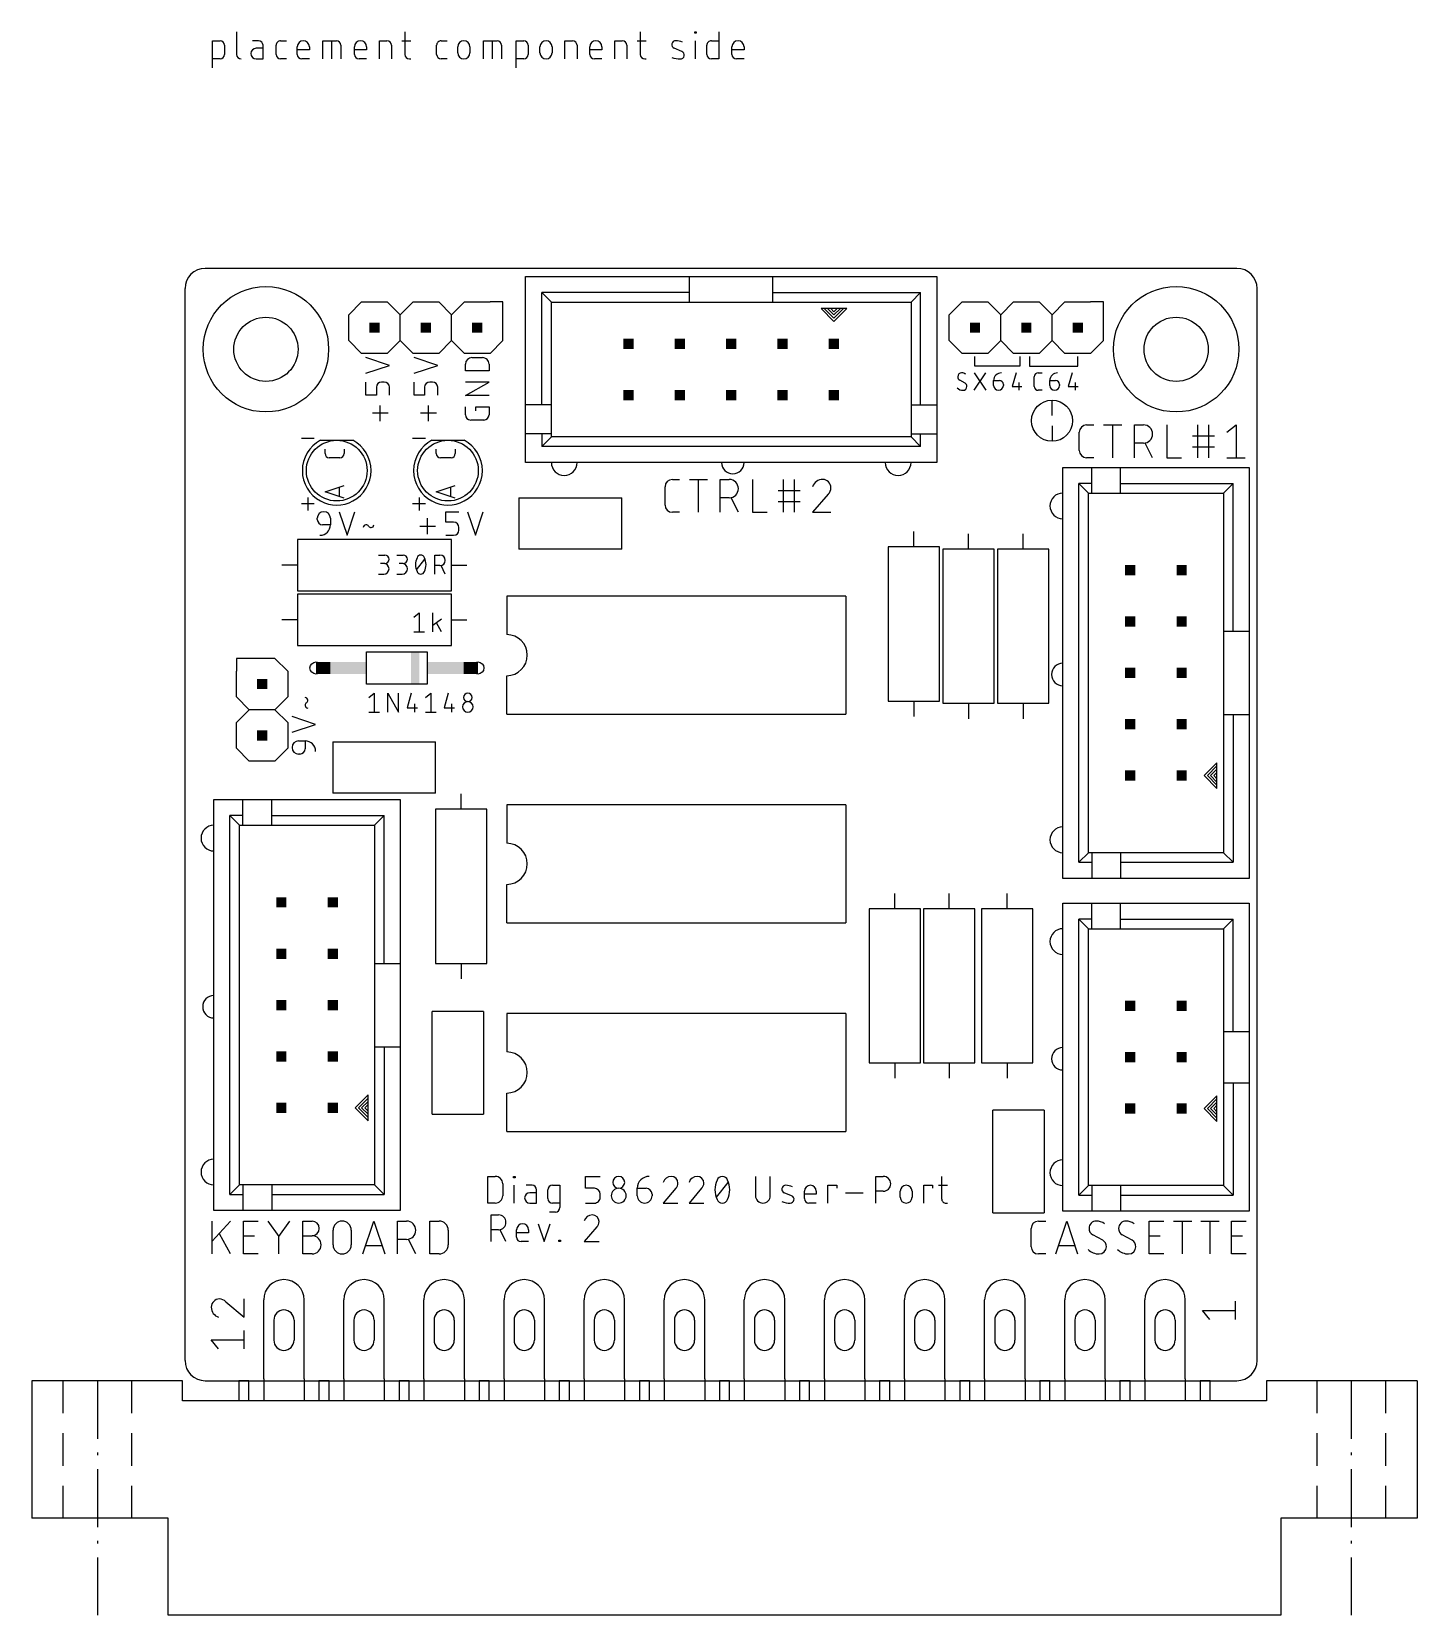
# Model space of a CAD drawing. Extents: x -7.6 to 60.9, y -11.6 to 66.7.
import ezdxf

# ---------------------------------------------------------------- set-up
doc = ezdxf.new("R2010")
doc.units = 0
for name, color, linetype in [('20', 30, 'CONTINUOUS'), ('21', 253, 'CONTINUOUS'), ('51', 253, 'CONTINUOUS')]:
    doc.layers.add(name, color=color, linetype=linetype)

# ---------------------------------------------------------------- blocks, each defined once
blk = doc.blocks.new('RECT')
blk.add_solid([(-0.5, -0.5), (0.5, -0.5), (-0.5, 0.5), (0.5, 0.5)])

msp = doc.modelspace()

# ---------------------------------------------------------------- linework, layer by layer
at = {"layer": '20'}
for p, q in [((52, 55), (1, 55)), ((0, 1), (0, 54)), ((53, 1), (53, 54)), ((1, 0), (52, 0))]:
    msp.add_line(p, q, dxfattribs=at)
for centre, start, end in [((1, 54), 90, 180), ((52, 54), 0, 90), ((1, 1), 180, 270), ((52, 1), 270, 0)]:
    msp.add_arc(centre, 1, start, end, dxfattribs=at)
at = {"layer": '21'}
for p, q in [((2.5485, 66.7051), (2.5485, 65.5833)), ((10.8694, 66.7051), (10.8694, 65.5833)), ((22.5046, 66.7051), (22.5046, 65.5833)), ((25.2019, 66.6303), (25.2019, 66.7051)), ((25.2019, 66.7051), (25.2767, 66.7051)), ((25.2767, 66.6303), (25.2019, 66.6303)), ((25.2767, 66.7051), (25.2767, 66.6303)), ((26.3968, 66.7051), (26.3968, 65.3589)), ((1.3589, 64.9102), (1.3589, 66.2564)), ((1.3589, 66.2564), (1.7328, 66.2564)), ((1.9572, 66.032), (1.9572, 65.5833)), ((3.632, 66.2564), (3.3329, 66.2564)), ((3.8564, 65.8824), (3.5199, 65.8824)), ((3.8564, 65.3589), (3.8564, 66.032)), ((4.5006, 65.5833), (4.5006, 66.032)), ((4.725, 66.2564), (5.0241, 66.2564)), ((5.5481, 65.5833), (5.5481, 65.9572)), ((6.1464, 65.8076), (5.5481, 65.8076)), ((6.1464, 65.9572), (6.1464, 65.8076)), ((6.813, 65.3589), (6.813, 66.2564)), ((6.813, 66.2564), (7.4861, 66.2564)), ((7.2617, 65.3589), (7.2617, 66.2564)), ((7.7105, 66.032), (7.7105, 65.3589)), ((8.3771, 65.5833), (8.3771, 65.9572)), ((8.9754, 65.8076), (8.3771, 65.8076)), ((8.9754, 65.9572), (8.9754, 65.8076)), ((9.609, 65.3589), (9.609, 66.2564)), ((9.609, 66.2564), (9.983, 66.2564)), ((10.2074, 66.032), (10.2074, 65.3589)), ((10.7198, 66.2564), (11.1685, 66.2564)), ((12.44, 65.5833), (12.44, 66.032)), ((12.6643, 66.2564), (12.9635, 66.2564)), ((13.4875, 65.6581), (13.4875, 65.9572)), ((14.0858, 65.9572), (14.0858, 65.6581)), ((14.7524, 65.3589), (14.7524, 66.2564)), ((14.7524, 66.2564), (15.4255, 66.2564)), ((15.2011, 65.3589), (15.2011, 66.2564)), ((15.6498, 66.032), (15.6498, 65.3589)), ((16.3706, 64.9102), (16.3706, 66.2564)), ((16.3706, 66.2564), (16.7446, 66.2564)), ((16.969, 66.032), (16.969, 65.5833)), ((17.5484, 65.6581), (17.5484, 65.9572)), ((18.1467, 65.9572), (18.1467, 65.6581)), ((18.7804, 65.3589), (18.7804, 66.2564)), ((18.7804, 66.2564), (19.1543, 66.2564)), ((19.3787, 66.032), (19.3787, 65.3589)), ((20.0123, 65.5833), (20.0123, 65.9572)), ((20.6106, 65.8076), (20.0123, 65.8076)), ((20.6106, 65.9572), (20.6106, 65.8076)), ((21.2443, 65.3589), (21.2443, 66.2564)), ((21.2443, 66.2564), (21.6182, 66.2564)), ((21.8426, 66.032), (21.8426, 65.3589)), ((22.355, 66.2564), (22.8038, 66.2564)), ((24.5594, 65.7328), (24.1854, 65.8824)), ((25.2393, 65.3589), (25.2393, 66.2564)), ((25.7985, 65.5833), (25.7985, 66.032)), ((26.0229, 66.2564), (26.3968, 66.2564)), ((27.0391, 65.5833), (27.0391, 65.9572)), ((27.6374, 65.8076), (27.0391, 65.8076)), ((27.6374, 65.9572), (27.6374, 65.8076)), ((1.7328, 65.3589), (1.3589, 65.3589)), ((3.5199, 65.3589), (3.8564, 65.3589)), ((5.0241, 65.3589), (4.725, 65.3589)), ((6.1464, 65.3589), (5.7725, 65.3589)), ((8.9754, 65.3589), (8.6014, 65.3589)), ((11.0937, 65.3589), (11.1685, 65.3589)), ((12.9635, 65.3589), (12.6643, 65.3589)), ((16.7446, 65.3589), (16.3706, 65.3589)), ((20.6106, 65.3589), (20.2367, 65.3589)), ((22.729, 65.3589), (22.8038, 65.3589)), ((26.3968, 65.3589), (26.0229, 65.3589)), ((27.6374, 65.3589), (27.2635, 65.3589)), ((16.84, 48.2537), (16.84, 54.6038)), ((16.84, 54.6038), (24.9362, 54.6038)), ((24.9362, 54.6038), (29.0638, 54.6038)), ((24.9362, 53.81), (24.9362, 54.6038)), ((29.0638, 54.6038), (37.16, 54.6038)), ((29.0638, 53.81), (29.0638, 54.6038)), ((37.16, 54.6038), (37.16, 48.2537)), ((8.0962, 52.705), (8.7313, 53.34)), ((8.7313, 53.34), (10.0013, 53.34)), ((10.0013, 53.34), (10.6363, 52.705)), ((10.6363, 52.705), (11.2713, 53.34)), ((11.2713, 53.34), (12.5412, 53.34)), ((12.5412, 53.34), (13.1763, 52.705)), ((13.1763, 52.705), (13.8113, 53.34)), ((13.8113, 53.34), (15.0813, 53.34)), ((15.7163, 53.34), (15.0813, 53.34)), ((15.7163, 52.705), (15.7163, 53.34)), ((24.9362, 53.81), (17.6337, 53.81)), ((17.6337, 48.2537), (17.6337, 53.81)), ((18.11, 53.3338), (17.6337, 53.81)), ((18.11, 48.2537), (18.11, 53.3338)), ((18.11, 53.3338), (24.9362, 53.3338)), ((24.9362, 53.3338), (24.9362, 53.81)), ((24.9362, 53.3338), (29.0638, 53.3338)), ((29.0638, 53.3338), (29.0638, 53.81)), ((29.0638, 53.81), (36.3663, 53.81)), ((29.0638, 53.3338), (35.89, 53.3338)), ((36.3663, 53.81), (35.89, 53.3338)), ((35.89, 53.3338), (35.89, 48.2537)), ((36.3663, 48.2537), (36.3663, 53.81)), ((37.7825, 52.705), (38.4175, 53.34)), ((38.4175, 53.34), (39.6875, 53.34)), ((39.6875, 53.34), (40.3225, 52.705)), ((40.3225, 52.705), (40.9575, 53.34)), ((40.9575, 53.34), (42.2275, 53.34)), ((42.2275, 53.34), (42.8625, 52.705)), ((42.8625, 52.705), (43.4975, 53.34)), ((43.4975, 53.34), (44.7675, 53.34)), ((45.4025, 53.34), (44.7675, 53.34)), ((45.4025, 52.705), (45.4025, 53.34)), ((8.0962, 51.435), (8.0962, 52.705)), ((10.6363, 51.435), (10.6363, 52.705)), ((13.1763, 51.435), (13.1763, 52.705)), ((15.7163, 51.435), (15.7163, 52.705)), ((31.6038, 53.0162), (31.445, 53.0162)), ((31.445, 53.0162), (32.08, 52.3812)), ((31.7625, 53.0162), (31.6038, 53.0162)), ((31.6038, 53.0162), (32.08, 52.54)), ((31.9213, 53.0162), (31.7625, 53.0162)), ((31.7625, 53.0162), (32.08, 52.6987)), ((32.2388, 53.0162), (31.9213, 53.0162)), ((31.9213, 53.0162), (32.08, 52.8575)), ((32.08, 52.3812), (32.715, 53.0162)), ((32.08, 52.54), (32.5563, 53.0162)), ((32.08, 52.6987), (32.3975, 53.0162)), ((32.08, 52.8575), (32.2388, 53.0162)), ((32.3975, 53.0162), (32.2388, 53.0162)), ((32.5563, 53.0162), (32.3975, 53.0162)), ((32.715, 53.0162), (32.5563, 53.0162)), ((37.7825, 51.435), (37.7825, 52.705)), ((40.3225, 51.435), (40.3225, 52.705)), ((42.8625, 51.435), (42.8625, 52.705)), ((45.4025, 51.435), (45.4025, 52.705)), ((8.7313, 50.8), (8.0962, 51.435)), ((10.6363, 51.435), (10.0013, 50.8)), ((11.2713, 50.8), (10.6363, 51.435)), ((13.1763, 51.435), (12.5412, 50.8)), ((13.8113, 50.8), (13.1763, 51.435)), ((15.0813, 50.8), (15.7163, 51.435)), ((38.4175, 50.8), (37.7825, 51.435)), ((40.3225, 51.435), (39.6875, 50.8)), ((40.9575, 50.8), (40.3225, 51.435)), ((42.8625, 51.435), (42.2275, 50.8)), ((43.4975, 50.8), (42.8625, 51.435)), ((44.7675, 50.8), (45.4025, 51.435)), ((10.0013, 50.8), (8.7313, 50.8)), ((10.1092, 50.201), (8.9408, 50.5905)), ((8.9408, 49.8115), (10.1092, 50.201)), ((12.5412, 50.8), (11.2713, 50.8)), ((12.4905, 50.201), (11.3221, 50.5905)), ((11.3221, 49.8115), (12.4905, 50.201)), ((15.0813, 50.8), (13.8113, 50.8)), ((13.862, 49.9413), (13.862, 50.2659)), ((14.1866, 50.5905), (14.7059, 50.5905)), ((15.0305, 50.2659), (15.0305, 49.9413)), ((39.6875, 50.8), (38.4175, 50.8)), ((39.0525, 50.165), (39.0525, 50.6412)), ((41.275, 50.165), (39.0525, 50.165)), ((42.2275, 50.8), (40.9575, 50.8)), ((41.275, 50.6412), (41.275, 50.165)), ((41.7512, 50.6412), (41.7512, 50.165)), ((41.7512, 50.165), (44.1325, 50.165)), ((44.7675, 50.8), (43.4975, 50.8)), ((44.1325, 50.165), (44.1325, 50.6412)), ((8.9408, 48.7334), (8.9408, 49.3825)), ((9.8496, 49.3825), (9.7197, 49.3825)), ((11.3221, 48.7334), (11.3221, 49.3825)), ((12.2308, 49.3825), (12.101, 49.3825)), ((15.0305, 49.9413), (13.862, 49.9413)), ((13.862, 48.7221), (15.0305, 49.3713)), ((15.0305, 49.3713), (13.862, 49.3713)), ((38.56, 49.331), (38.2961, 49.475)), ((39.0121, 48.9712), (39.5879, 49.8348)), ((39.0121, 49.8348), (39.5879, 48.9712)), ((39.9745, 49.451), (40.2624, 49.451)), ((39.9745, 49.2111), (39.9745, 49.451)), ((41.0808, 49.8348), (40.8889, 49.1631)), ((41.2248, 49.355), (41.2248, 48.9712)), ((41.9862, 49.1631), (41.9862, 49.6429)), ((42.1781, 49.8348), (42.37, 49.8348)), ((42.752, 49.451), (43.0399, 49.451)), ((42.752, 49.2111), (42.752, 49.451)), ((43.8583, 49.8348), (43.6664, 49.1631)), ((44.0023, 49.355), (44.0023, 48.9712)), ((9.4601, 48.7334), (8.9408, 48.7334)), ((9.4601, 49.1229), (9.4601, 48.7334)), ((10.1092, 48.7334), (10.1092, 49.1229)), ((11.8413, 48.7334), (11.3221, 48.7334)), ((11.8413, 49.1229), (11.8413, 48.7334)), ((12.4905, 48.7334), (12.4905, 49.1229)), ((15.0305, 48.7221), (13.862, 48.7221)), ((40.4543, 49.2591), (40.4543, 49.2111)), ((40.8889, 49.1631), (41.3687, 49.1631)), ((42.37, 48.9712), (42.1781, 48.9712)), ((43.2318, 49.2591), (43.2318, 49.2111)), ((43.6664, 49.1631), (44.1462, 49.1631)), ((10.0443, 47.8388), (9.2654, 47.8388)), ((9.6548, 47.4493), (9.6548, 48.2283)), ((12.4255, 47.8388), (11.6466, 47.8388)), ((12.0361, 47.4493), (12.0361, 48.2283)), ((13.862, 47.7626), (13.862, 48.1521)), ((14.3813, 47.9573), (14.3813, 48.1521)), ((14.3813, 48.1521), (15.0305, 48.1521)), ((15.0305, 48.1521), (15.0305, 47.7626)), ((16.84, 46.825), (16.84, 48.2537)), ((17.6337, 48.2537), (16.84, 48.2537)), ((18.11, 48.2537), (17.6337, 48.2537)), ((18.11, 46.825), (18.11, 48.2537)), ((35.89, 48.2537), (35.89, 46.825)), ((35.89, 48.2537), (36.3663, 48.2537)), ((36.3663, 48.2537), (37.16, 48.2537)), ((37.16, 48.2537), (37.16, 46.825)), ((14.7708, 47.5029), (14.1217, 47.5029)), ((44.5699, 47.263), (44.9312, 47.263)), ((45.411, 47.263), (46.3142, 47.263)), ((45.8626, 45.6375), (45.8626, 47.263)), ((46.9312, 45.6375), (46.9312, 47.263)), ((46.9312, 47.263), (47.3828, 47.263)), ((48.5403, 47.263), (48.5403, 45.6375)), ((50.0726, 45.6375), (50.0726, 47.263)), ((50.6145, 45.6375), (50.6145, 47.263)), ((51.5072, 46.9018), (51.9588, 47.263)), ((51.9588, 47.263), (51.9588, 45.6375)), ((6.3887, 46.5875), (5.7538, 46.5875)), ((11.8887, 46.5875), (11.2538, 46.5875)), ((16.84, 45.3962), (16.84, 46.825)), ((17.6337, 46.825), (16.84, 46.825)), ((18.11, 46.825), (17.6337, 46.825)), ((17.6337, 46.825), (17.6337, 46.19)), ((18.11, 46.6662), (17.6337, 46.19)), ((18.11, 46.6662), (18.11, 46.825)), ((35.89, 46.6662), (18.11, 46.6662)), ((35.89, 46.825), (35.89, 46.6662)), ((35.89, 46.825), (36.3663, 46.825)), ((36.3663, 46.19), (35.89, 46.6662)), ((36.3663, 46.825), (37.16, 46.825)), ((36.3663, 46.19), (36.3663, 46.825)), ((37.16, 46.825), (37.16, 45.3962)), ((44.2087, 45.9987), (44.2087, 46.9018)), ((47.3828, 46.3599), (46.9312, 46.3599)), ((47.8343, 45.6375), (47.4731, 46.3599)), ((49.8017, 46.7212), (50.8854, 46.7212)), ((36.3663, 46.19), (17.6337, 46.19)), ((44.9312, 45.6375), (44.5699, 45.6375)), ((48.5403, 45.6375), (49.2628, 45.6375)), ((49.8017, 46.1793), (50.8854, 46.1793)), ((51.5072, 45.6375), (52.4103, 45.6375)), ((37.16, 45.3962), (16.84, 45.3962)), ((43.3962, 24.84), (43.3962, 45.16)), ((43.3962, 45.16), (44.825, 45.16)), ((44.825, 45.16), (46.2537, 45.16)), ((44.825, 44.3663), (44.825, 45.16)), ((46.2537, 45.16), (52.6038, 45.16)), ((46.2537, 44.3663), (46.2537, 45.16)), ((52.6038, 45.16), (52.6038, 37.0638)), ((23.73, 43.2999), (23.73, 44.2031)), ((24.0912, 44.5643), (24.4524, 44.5643)), ((24.9323, 44.5643), (25.8354, 44.5643)), ((25.3838, 42.9387), (25.3838, 44.5643)), ((26.4525, 42.9387), (26.4525, 44.5643)), ((26.4525, 44.5643), (26.904, 44.5643)), ((28.0615, 44.5643), (28.0615, 42.9387)), ((29.3229, 44.0224), (30.4067, 44.0224)), ((29.5939, 42.9387), (29.5939, 44.5643)), ((30.1357, 42.9387), (30.1357, 44.5643)), ((44.19, 25.6337), (44.19, 44.3663)), ((44.825, 44.3663), (44.19, 44.3663)), ((44.6662, 43.89), (44.19, 44.3663)), ((44.6662, 26.11), (44.6662, 43.89)), ((44.6662, 43.89), (44.825, 43.89)), ((44.825, 43.89), (44.825, 44.3663)), ((44.825, 43.89), (46.2537, 43.89)), ((46.2537, 43.89), (46.2537, 44.3663)), ((46.2537, 44.3663), (51.81, 44.3663)), ((46.2537, 43.89), (51.3338, 43.89)), ((51.3338, 43.89), (51.81, 44.3663)), ((51.3338, 43.89), (51.3338, 37.0638)), ((51.81, 37.0638), (51.81, 44.3663)), ((6.3887, 43.3538), (5.7538, 43.3538)), ((6.0713, 43.6713), (6.0713, 43.0363)), ((11.8887, 43.3538), (11.2538, 43.3538)), ((11.5713, 43.6713), (11.5713, 43.0363)), ((16.51, 43.6563), (16.51, 41.1163)), ((16.51, 43.6563), (21.59, 43.6563)), ((21.59, 41.1163), (21.59, 43.6563)), ((26.904, 43.6612), (26.4525, 43.6612)), ((27.3556, 42.9387), (26.9943, 43.6612)), ((29.3229, 43.4806), (30.4067, 43.4806)), ((31.7961, 43.8418), (31.0285, 42.9387)), ((6.5405, 42.581), (6.5405, 42.6459)), ((7.1896, 42.3213), (6.8001, 42.3213)), ((7.1896, 42.6459), (7.1896, 42.3213)), ((7.6186, 42.9704), (8.0081, 41.8021)), ((8.0081, 41.8021), (8.3975, 42.9704)), ((11.9952, 41.867), (11.9952, 42.6459)), ((12.8898, 42.4512), (12.8898, 42.9704)), ((12.8898, 42.9704), (13.5389, 42.9704)), ((13.2793, 42.4512), (12.8898, 42.4512)), ((13.9679, 42.9704), (14.3574, 41.8021)), ((14.3574, 41.8021), (14.7468, 42.9704)), ((24.4524, 42.9387), (24.0912, 42.9387)), ((28.0615, 42.9387), (28.784, 42.9387)), ((31.0285, 42.9387), (31.9316, 42.9387)), ((13.1763, 41.5925), (5.5563, 41.5925)), ((5.5563, 41.5925), (5.5563, 39.0525)), ((11.6057, 42.2564), (12.3846, 42.2564)), ((12.8898, 41.8021), (13.2793, 41.8021)), ((13.1763, 39.0525), (13.1763, 41.5925)), ((13.5389, 42.0617), (13.5389, 42.1915)), ((36.0363, 41.2275), (36.0363, 41.9895)), ((38.735, 41.1163), (38.735, 41.8783)), ((41.4338, 41.1163), (41.4338, 41.8783)), ((9.5631, 40.8242), (9.8764, 40.8242)), ((10.4775, 40.8242), (10.7908, 40.8242)), ((12.3425, 39.8844), (12.3425, 40.8242)), ((12.3425, 40.8242), (12.6035, 40.8242)), ((21.59, 41.1163), (16.51, 41.1163)), ((34.7662, 41.2275), (34.7662, 33.6075)), ((37.3062, 41.2275), (34.7662, 41.2275)), ((37.3062, 33.6075), (37.3062, 41.2275)), ((37.465, 41.1163), (37.465, 33.4963)), ((40.005, 41.1163), (37.465, 41.1163)), ((40.005, 33.4963), (40.005, 41.1163)), ((40.1638, 41.1163), (40.1638, 33.4963)), ((42.7037, 41.1163), (40.1638, 41.1163)), ((42.7037, 33.4963), (42.7037, 41.1163)), ((5.5563, 40.3225), (4.7942, 40.3225)), ((9.8764, 40.4065), (9.6675, 40.4065)), ((10.7908, 40.4065), (10.5819, 40.4065)), ((11.4441, 40.0932), (11.8618, 40.6153)), ((12.6035, 40.302), (12.3425, 40.302)), ((12.8646, 39.8844), (12.6557, 40.302)), ((13.1763, 40.3225), (13.9383, 40.3225)), ((9.5631, 39.8844), (9.8242, 39.8844)), ((10.4775, 39.8844), (10.7386, 39.8844)), ((5.5563, 39.0525), (13.1763, 39.0525)), ((13.1763, 38.8938), (5.5563, 38.8938)), ((5.5563, 38.8938), (5.5563, 36.3538)), ((13.1763, 36.3538), (13.1763, 38.8938)), ((32.6707, 38.7985), (15.9068, 38.7985)), ((15.9068, 38.7985), (15.9068, 36.8935)), ((32.6707, 38.7985), (32.6707, 32.9565)), ((5.5563, 37.6238), (4.7942, 37.6238)), ((11.3094, 37.7578), (11.5704, 37.9667)), ((11.5704, 37.9667), (11.5704, 37.0269)), ((12.256, 37.0269), (12.256, 37.9667)), ((12.6737, 37.6534), (12.256, 37.3401)), ((13.1763, 37.6238), (13.9383, 37.6238)), ((11.3094, 37.0269), (11.8315, 37.0269)), ((12.6737, 37.0269), (12.4387, 37.4706)), ((51.3338, 37.0638), (51.3338, 32.9362)), ((51.3338, 37.0638), (51.81, 37.0638)), ((51.81, 37.0638), (52.6038, 37.0638)), ((52.6038, 37.0638), (52.6038, 32.9362)), ((5.5563, 36.3538), (13.1763, 36.3538)), ((8.9775, 36.0425), (11.9775, 36.0425)), ((8.9775, 34.4425), (8.9775, 36.0425)), ((11.9775, 36.0425), (11.9775, 34.4425)), ((3.175, 35.7188), (2.54, 35.7188)), ((2.54, 35.7188), (2.54, 35.0838)), ((4.445, 35.7188), (3.175, 35.7188)), ((5.08, 35.0838), (4.445, 35.7188)), ((2.54, 33.8137), (2.54, 35.0838)), ((5.08, 35.0838), (5.08, 33.8137)), ((15.9068, 32.9565), (15.9068, 34.8615)), ((3.175, 33.1788), (2.54, 33.8137)), ((5.08, 33.8137), (4.445, 33.1788)), ((11.9775, 34.4425), (8.9775, 34.4425)), ((9.0869, 33.7891), (9.3479, 33.9979)), ((9.3479, 33.9979), (9.3479, 33.0581)), ((10.0317, 33.0581), (10.0317, 33.9979)), ((10.0317, 33.9979), (10.5538, 33.0581)), ((10.5538, 33.0581), (10.5538, 33.9979)), ((11.1855, 33.9979), (10.9766, 33.2669)), ((11.891, 33.7891), (12.1521, 33.9979)), ((12.1521, 33.9979), (12.1521, 33.0581)), ((13.0142, 33.9979), (12.8054, 33.2669)), ((2.54, 32.5438), (3.175, 33.1788)), ((4.445, 33.1788), (3.175, 33.1788)), ((4.445, 33.1788), (5.08, 32.5438)), ((9.0869, 33.0581), (9.609, 33.0581)), ((10.9766, 33.2669), (11.4987, 33.2669)), ((11.3421, 33.4758), (11.3421, 33.0581)), ((11.891, 33.0581), (12.4131, 33.0581)), ((12.8054, 33.2669), (13.3275, 33.2669)), ((13.1709, 33.4758), (13.1709, 33.0581)), ((15.9068, 32.9565), (32.6707, 32.9565)), ((34.7662, 33.6075), (37.3062, 33.6075)), ((36.0363, 33.6075), (36.0363, 32.8455)), ((37.465, 33.4963), (40.005, 33.4963)), ((38.735, 33.4963), (38.735, 32.7343)), ((40.1638, 33.4963), (42.7037, 33.4963)), ((41.4338, 33.4963), (41.4338, 32.7343)), ((51.3338, 32.9362), (51.3338, 26.11)), ((51.3338, 32.9362), (51.81, 32.9362)), ((51.81, 32.9362), (52.6038, 32.9362)), ((51.81, 32.9362), (51.81, 25.6337)), ((52.6038, 32.9362), (52.6038, 24.84)), ((2.54, 31.2738), (2.54, 32.5438)), ((5.08, 32.5438), (5.08, 31.2738)), ((6.458, 32.4556), (5.2896, 32.845)), ((5.2896, 32.0661), (6.458, 32.4556)), ((5.6141, 31.6371), (5.9387, 31.6371)), ((5.9387, 31.6371), (5.9387, 31.2476)), ((7.3025, 31.5913), (12.3825, 31.5913)), ((7.3025, 31.5913), (7.3025, 29.0513)), ((12.3825, 29.0513), (12.3825, 31.5913)), ((3.175, 30.6388), (2.54, 31.2738)), ((4.445, 30.6388), (3.175, 30.6388)), ((5.08, 31.2738), (4.445, 30.6388)), ((5.679, 30.988), (5.6141, 30.988)), ((51.0162, 30.555), (50.3812, 29.92)), ((51.0162, 30.3962), (51.0162, 30.555)), ((50.3812, 29.92), (51.0162, 29.285)), ((51.0162, 30.3962), (50.54, 29.92)), ((50.54, 29.92), (51.0162, 29.4437)), ((51.0162, 30.2375), (50.6987, 29.92)), ((50.6987, 29.92), (51.0162, 29.6025)), ((51.0162, 30.0787), (50.8575, 29.92)), ((50.8575, 29.92), (51.0162, 29.7612)), ((51.0162, 30.2375), (51.0162, 30.3962)), ((51.0162, 30.0787), (51.0162, 30.2375)), ((51.0162, 29.7612), (51.0162, 30.0787)), ((51.0162, 29.6025), (51.0162, 29.7612)), ((12.3825, 29.0513), (7.3025, 29.0513)), ((13.6525, 28.2575), (13.6525, 29.0195)), ((51.0162, 29.4437), (51.0162, 29.6025)), ((51.0162, 29.285), (51.0162, 29.4437)), ((1.4287, 8.4138), (1.4287, 28.7338)), ((1.4287, 28.7338), (2.8575, 28.7338)), ((2.8575, 28.7338), (4.2862, 28.7338)), ((2.8575, 27.9401), (2.8575, 28.7338)), ((4.2862, 28.7338), (10.6363, 28.7338)), ((4.2862, 27.9401), (4.2862, 28.7338)), ((10.6363, 28.7338), (10.6363, 20.6376)), ((12.3825, 28.2575), (12.3825, 20.6375)), ((14.9225, 28.2575), (12.3825, 28.2575)), ((14.9225, 20.6375), (14.9225, 28.2575)), ((32.6707, 28.4798), (15.9068, 28.4798)), ((15.9068, 28.4798), (15.9068, 26.5748)), ((32.6707, 28.4798), (32.6707, 22.6378)), ((2.2225, 9.2074), (2.2225, 27.9401)), ((2.8575, 27.9401), (2.2225, 27.9401)), ((2.6987, 27.4638), (2.2225, 27.9401)), ((2.6987, 9.6837), (2.6987, 27.4638)), ((2.6987, 27.4638), (2.8575, 27.4638)), ((2.8575, 27.4638), (2.8575, 27.9401)), ((2.8575, 27.4638), (4.2862, 27.4638)), ((4.2862, 27.4638), (4.2862, 27.9401)), ((4.2862, 27.9401), (9.8425, 27.9401)), ((4.2862, 27.4638), (9.3663, 27.4638)), ((9.3663, 27.4638), (9.8425, 27.9401)), ((9.3663, 27.4638), (9.3663, 20.6376)), ((9.8425, 20.6376), (9.8425, 27.9401)), ((44.19, 25.6337), (44.6662, 26.11)), ((44.825, 26.11), (44.6662, 26.11)), ((46.2537, 26.11), (44.825, 26.11)), ((44.825, 26.11), (44.825, 25.6337)), ((51.3338, 26.11), (46.2537, 26.11)), ((46.2537, 26.11), (46.2537, 25.6337)), ((51.81, 25.6337), (51.3338, 26.11)), ((44.19, 25.6337), (44.825, 25.6337)), ((44.825, 25.6337), (44.825, 24.84)), ((46.2537, 25.6337), (46.2537, 24.84)), ((46.2537, 25.6337), (51.81, 25.6337)), ((15.9068, 22.6378), (15.9068, 24.5428)), ((44.825, 24.84), (43.3962, 24.84)), ((46.2537, 24.84), (44.825, 24.84)), ((52.6038, 24.84), (46.2537, 24.84)), ((35.0838, 23.3362), (35.0838, 24.0983)), ((37.7825, 23.3362), (37.7825, 24.0983)), ((40.64, 23.3362), (40.64, 24.0983)), ((43.3962, 8.38), (43.3962, 23.62)), ((43.3962, 23.62), (44.825, 23.62)), ((44.825, 23.62), (46.2537, 23.62)), ((44.825, 22.8263), (44.825, 23.62)), ((46.2537, 23.62), (52.6038, 23.62)), ((46.2537, 22.8263), (46.2537, 23.62)), ((52.6038, 23.62), (52.6038, 17.27)), ((33.8137, 23.3362), (33.8137, 15.7163)), ((36.3538, 23.3362), (33.8137, 23.3362)), ((36.3538, 15.7163), (36.3538, 23.3362)), ((36.5125, 23.3362), (36.5125, 15.7163)), ((39.0525, 23.3362), (36.5125, 23.3362)), ((39.0525, 15.7163), (39.0525, 23.3362)), ((39.37, 23.3362), (39.37, 15.7163)), ((41.91, 23.3362), (39.37, 23.3362)), ((41.91, 15.7163), (41.91, 23.3362)), ((44.19, 9.1737), (44.19, 22.8263)), ((44.825, 22.8263), (44.19, 22.8263)), ((44.6662, 22.35), (44.19, 22.8263)), ((44.825, 22.35), (44.825, 22.8263)), ((46.2537, 22.35), (46.2537, 22.8263)), ((46.2537, 22.8263), (51.81, 22.8263)), ((51.3338, 22.35), (51.81, 22.8263)), ((51.81, 17.27), (51.81, 22.8263)), ((15.9068, 22.6378), (32.6707, 22.6378)), ((44.6662, 9.65), (44.6662, 22.35)), ((44.6662, 22.35), (44.825, 22.35)), ((44.825, 22.35), (46.2537, 22.35)), ((46.2537, 22.35), (51.3338, 22.35)), ((51.3338, 22.35), (51.3338, 17.27)), ((9.3663, 20.6376), (9.3663, 16.5099)), ((9.3663, 20.6376), (9.8425, 20.6376)), ((9.8425, 20.6376), (10.6363, 20.6376)), ((10.6363, 20.6376), (10.6363, 16.5099)), ((12.3825, 20.6375), (14.9225, 20.6375)), ((13.6525, 20.6375), (13.6525, 19.8755)), ((12.2238, 13.1763), (12.2238, 18.2563)), ((14.7637, 18.2563), (12.2238, 18.2563)), ((14.7637, 18.2563), (14.7637, 13.1763)), ((32.6707, 18.161), (15.9068, 18.161)), ((15.9068, 18.161), (15.9068, 16.256)), ((32.6707, 18.161), (32.6707, 12.319)), ((51.3338, 17.27), (51.3338, 14.73)), ((51.3338, 17.27), (51.81, 17.27)), ((51.81, 17.27), (52.6038, 17.27)), ((52.6038, 17.27), (52.6038, 14.73)), ((9.3663, 16.5099), (9.3663, 9.6837)), ((9.3663, 16.5099), (9.8425, 16.5099)), ((9.8425, 16.5099), (10.6363, 16.5099)), ((9.8425, 16.5099), (9.8425, 9.2074)), ((10.6363, 16.5099), (10.6363, 8.4138)), ((33.8137, 15.7163), (36.3538, 15.7163)), ((35.0838, 15.7163), (35.0838, 14.9543)), ((36.5125, 15.7163), (39.0525, 15.7163)), ((37.7825, 15.7163), (37.7825, 14.9543)), ((39.37, 15.7163), (41.91, 15.7163)), ((40.64, 15.7163), (40.64, 14.9543)), ((9.0487, 14.1288), (8.4137, 13.4938)), ((9.0487, 13.97), (9.0487, 14.1288)), ((15.9068, 12.319), (15.9068, 14.224)), ((51.0162, 14.095), (50.3812, 13.46)), ((51.0162, 13.9362), (51.0162, 14.095)), ((51.3338, 14.73), (51.3338, 9.65)), ((51.3338, 14.73), (51.81, 14.73)), ((51.81, 14.73), (52.6038, 14.73)), ((51.81, 14.73), (51.81, 9.1737)), ((52.6038, 14.73), (52.6038, 8.38)), ((8.4137, 13.4938), (9.0487, 12.8588)), ((9.0487, 13.97), (8.5725, 13.4938)), ((8.5725, 13.4938), (9.0487, 13.0175)), ((9.0487, 13.8113), (8.7312, 13.4938)), ((8.7312, 13.4938), (9.0487, 13.1763)), ((9.0487, 13.6524), (8.89, 13.4938)), ((8.89, 13.4938), (9.0487, 13.335)), ((9.0487, 13.8113), (9.0487, 13.97)), ((9.0487, 13.6524), (9.0487, 13.8113)), ((9.0487, 13.335), (9.0487, 13.6524)), ((9.0487, 13.1763), (9.0487, 13.335)), ((39.9312, 8.3), (39.9312, 13.38)), ((42.4713, 13.38), (39.9312, 13.38)), ((42.4713, 13.38), (42.4713, 8.3)), ((50.3812, 13.46), (51.0162, 12.825)), ((51.0162, 13.9362), (50.54, 13.46)), ((50.54, 13.46), (51.0162, 12.9837)), ((51.0162, 13.7775), (50.6987, 13.46)), ((50.6987, 13.46), (51.0162, 13.1425)), ((51.0162, 13.6187), (50.8575, 13.46)), ((50.8575, 13.46), (51.0162, 13.3012)), ((51.0162, 13.7775), (51.0162, 13.9362)), ((51.0162, 13.6187), (51.0162, 13.7775)), ((51.0162, 13.3012), (51.0162, 13.6187)), ((9.0487, 13.0175), (9.0487, 13.1763)), ((9.0487, 12.8588), (9.0487, 13.0175)), ((12.2238, 13.1763), (14.7637, 13.1763)), ((51.0162, 13.1425), (51.0162, 13.3012)), ((51.0162, 12.9837), (51.0162, 13.1425)), ((51.0162, 12.825), (51.0162, 12.9837)), ((15.9068, 12.319), (32.6707, 12.319)), ((2.2225, 9.2074), (2.6987, 9.6837)), ((2.8575, 9.6837), (2.6987, 9.6837)), ((4.2862, 9.6837), (2.8575, 9.6837)), ((2.8575, 9.6837), (2.8575, 9.2074)), ((9.3663, 9.6837), (4.2862, 9.6837)), ((4.2862, 9.6837), (4.2862, 9.2074)), ((9.8425, 9.2074), (9.3663, 9.6837)), ((14.9733, 8.782), (14.9733, 10.1029)), ((14.9733, 10.1029), (15.3402, 10.1029)), ((15.7071, 9.736), (15.7071, 9.1489)), ((16.2423, 10.0295), (16.2423, 10.1029)), ((16.2423, 10.1029), (16.3157, 10.1029)), ((16.3157, 10.0295), (16.2423, 10.0295)), ((16.279, 8.782), (16.279, 9.6626)), ((16.3157, 10.1029), (16.3157, 10.0295)), ((17.1569, 9.6626), (16.8634, 9.6626)), ((17.377, 8.782), (17.377, 9.4425)), ((17.9421, 9.0022), (17.9421, 9.4425)), ((18.1623, 9.6626), (18.5291, 9.6626)), ((18.5291, 9.6626), (18.5291, 8.5619)), ((19.7952, 9.5158), (19.7952, 10.1029)), ((19.7952, 10.1029), (20.529, 10.1029)), ((20.2355, 9.5158), (19.7952, 9.5158)), ((22.3555, 9.5158), (22.7958, 9.5158)), ((22.3555, 9.1489), (22.3555, 9.5158)), ((24.2594, 9.5158), (23.6357, 8.782)), ((25.5396, 9.5158), (24.9159, 8.782)), ((26.2694, 9.0756), (26.8564, 9.8093)), ((28.2016, 10.1029), (28.2016, 9.1489)), ((28.9354, 9.1489), (28.9354, 10.1029)), ((31.7811, 8.782), (31.7811, 9.6626)), ((31.7811, 9.6626), (32.2214, 9.6626)), ((32.2214, 9.6626), (32.2214, 9.5158)), ((34.1509, 8.782), (34.1509, 10.1029)), ((34.1509, 10.1029), (34.5178, 10.1029)), ((36.5177, 8.782), (36.5177, 9.6626)), ((36.5177, 9.6626), (36.958, 9.6626)), ((36.958, 9.6626), (36.958, 9.5158)), ((37.257, 9.6626), (37.6973, 9.6626)), ((37.4037, 10.1029), (37.4037, 9.0022)), ((44.19, 9.1737), (44.6662, 9.65)), ((44.825, 9.65), (44.6662, 9.65)), ((46.2537, 9.65), (44.825, 9.65)), ((44.825, 9.65), (44.825, 9.1737)), ((51.3338, 9.65), (46.2537, 9.65)), ((46.2537, 9.65), (46.2537, 9.1737)), ((51.81, 9.1737), (51.3338, 9.65)), ((2.2225, 9.2074), (2.8575, 9.2074)), ((2.8575, 9.2074), (2.8575, 8.4138)), ((4.2862, 9.2074), (4.2862, 8.4138)), ((4.2862, 9.2074), (9.8425, 9.2074)), ((15.3402, 8.782), (14.9733, 8.782)), ((17.377, 9.2957), (17.0468, 9.2957)), ((17.0468, 8.782), (17.377, 8.782)), ((18.5291, 8.782), (18.1623, 8.782)), ((19.7952, 8.782), (20.2355, 8.782)), ((20.529, 9.0756), (20.529, 9.2223)), ((23.0893, 9.2223), (23.0893, 9.1489)), ((23.6357, 8.782), (24.3695, 8.782)), ((24.9159, 8.782), (25.6496, 8.782)), ((29.9894, 9.1489), (29.6225, 9.2957)), ((30.6219, 9.0022), (30.6219, 9.3691)), ((31.2089, 9.2223), (30.6219, 9.2223)), ((31.2089, 8.782), (30.8421, 8.782)), ((31.2089, 9.3691), (31.2089, 9.2223)), ((32.6514, 9.2957), (33.532, 9.2957)), ((34.5178, 9.3691), (34.1509, 9.3691)), ((35.3585, 9.0756), (35.3585, 9.3691)), ((35.9455, 9.3691), (35.9455, 9.0756)), ((37.6239, 8.782), (37.6973, 8.782)), ((44.19, 9.1737), (44.825, 9.1737)), ((44.825, 9.1737), (44.825, 8.38)), ((46.2537, 9.1737), (46.2537, 8.38)), ((46.2537, 9.1737), (51.81, 9.1737)), ((1.3462, 6.2675), (1.3462, 7.8931)), ((2.2493, 7.8931), (1.3462, 6.8996)), ((2.8575, 8.4138), (1.4287, 8.4138)), ((4.2862, 8.4138), (2.8575, 8.4138)), ((2.8912, 6.2675), (2.8912, 7.8931)), ((2.8912, 7.8931), (3.6137, 7.8931)), ((4.1005, 7.8931), (4.6424, 7.1254)), ((10.6363, 8.4138), (4.2862, 8.4138)), ((4.6424, 7.1254), (5.1843, 7.8931)), ((5.8272, 6.2675), (5.8272, 7.8931)), ((5.8272, 7.8931), (6.2787, 7.8931)), ((8.7899, 6.2675), (9.3318, 7.8931)), ((9.3318, 7.8931), (9.8736, 6.2675)), ((10.5046, 6.2675), (10.5046, 7.8931)), ((10.5046, 7.8931), (10.9561, 7.8931)), ((12.1107, 6.2675), (12.1107, 7.8931)), ((12.1107, 7.8931), (12.5622, 7.8931)), ((15.1321, 6.8771), (15.1321, 8.1979)), ((15.1321, 8.1979), (15.4989, 8.1979)), ((18.309, 8.3418), (18.0155, 8.3418)), ((39.9312, 8.3), (42.4713, 8.3)), ((42.1887, 7.8931), (42.5499, 7.8931)), ((43.0437, 6.2675), (43.5856, 7.8931)), ((44.825, 8.38), (43.3962, 8.38)), ((43.5856, 7.8931), (44.1274, 6.2675)), ((46.2537, 8.38), (44.825, 8.38)), ((52.6038, 8.38), (46.2537, 8.38)), ((47.67, 6.2675), (47.67, 7.8931)), ((47.67, 7.8931), (48.3925, 7.8931)), ((48.8655, 7.8931), (49.7686, 7.8931)), ((49.317, 6.2675), (49.317, 7.8931)), ((50.2202, 7.8931), (51.1233, 7.8931)), ((50.6717, 6.2675), (50.6717, 7.8931)), ((51.7342, 6.2675), (51.7342, 7.8931)), ((51.7342, 7.8931), (52.4567, 7.8931)), ((2.2493, 6.2675), (1.7074, 7.2609)), ((2.8912, 7.1706), (3.4331, 7.1706)), ((4.6424, 6.2675), (4.6424, 7.1254)), ((5.8272, 7.1706), (6.2787, 7.1706)), ((7.3171, 6.719), (7.3171, 7.4415)), ((8.2202, 7.4415), (8.2202, 6.719)), ((13.0138, 7.4415), (13.0138, 6.719)), ((15.4989, 7.4641), (15.1321, 7.4641)), ((15.8658, 6.8771), (15.5723, 7.4641)), ((16.3924, 7.0972), (16.3924, 7.4641)), ((16.9795, 7.3173), (16.3924, 7.3173)), ((16.9795, 7.4641), (16.9795, 7.3173)), ((17.4592, 7.7576), (17.7527, 6.8771)), ((17.7527, 6.8771), (18.0463, 7.7576)), ((20.3565, 7.6108), (19.7328, 6.8771)), ((41.8274, 6.6287), (41.8274, 7.5318)), ((45.3675, 6.9448), (44.8708, 7.2157)), ((46.8264, 6.9448), (46.3297, 7.2157)), ((47.67, 7.1706), (48.2119, 7.1706)), ((51.7342, 7.1706), (52.276, 7.1706)), ((3.6137, 6.2675), (2.8912, 6.2675)), ((6.2787, 6.2675), (5.8272, 6.2675)), ((9.7382, 6.6739), (8.9254, 6.6739)), ((10.9561, 6.9899), (10.5046, 6.9899)), ((11.4077, 6.2675), (11.0465, 6.9899)), ((12.5622, 6.2675), (12.1107, 6.2675)), ((16.9795, 6.8771), (16.6126, 6.8771)), ((18.4842, 6.8771), (18.4842, 6.9504)), ((18.4842, 6.9504), (18.5575, 6.9504)), ((18.5575, 6.8771), (18.4842, 6.8771)), ((18.5575, 6.9504), (18.5575, 6.8771)), ((19.7328, 6.8771), (20.4666, 6.8771)), ((42.5499, 6.2675), (42.1887, 6.2675)), ((43.992, 6.6739), (43.1792, 6.6739)), ((48.3925, 6.2675), (47.67, 6.2675)), ((52.4567, 6.2675), (51.7342, 6.2675)), ((2.9238, 3.1393), (2.9238, 4.0424)), ((51.9238, 3.0287), (51.9238, 3.9318)), ((2.0207, 3.907), (2.9238, 3.1393)), ((50.6594, 3.0287), (50.2982, 3.4803)), ((50.2982, 3.4803), (51.9238, 3.4803)), ((2.9238, 1.5762), (2.9238, 2.4793)), ((1.6594, 1.5762), (1.2982, 2.0278)), ((1.2982, 2.0278), (2.9238, 2.0278)), ((-7.58, 0), (-7.58, -6.8)), ((-6.03, 0), (-7.58, 0)), ((-4.33, 0), (-6.03, 0)), ((-6.03, -1.6), (-6.03, 0)), ((-2.63, 0), (-4.33, 0)), ((-4.33, 0), (-4.33, -2.8667)), ((-0.13, 0), (-2.63, 0)), ((-2.63, -1.6), (-2.63, 0)), ((-0.13, -1), (-0.13, 0)), ((3.16, 0), (2.66, 0)), ((2.66, 0), (2.66, -1)), ((3.16, -1), (3.16, 0)), ((3.89, 0.1), (3.89, -1)), ((5.89, 0.1), (5.89, -1)), ((7.12, 0), (6.62, 0)), ((6.62, 0), (6.62, -1)), ((7.12, -1), (7.12, 0)), ((7.85, 0.1), (7.85, -1)), ((9.85, 0.1), (9.85, -1)), ((11.08, 0), (10.58, 0)), ((10.58, 0), (10.58, -1)), ((11.08, -1), (11.08, 0)), ((11.81, 0.1), (11.81, -1)), ((13.81, 0.1), (13.81, -1)), ((15.04, 0), (14.54, 0)), ((14.54, 0), (14.54, -1)), ((15.04, -1), (15.04, 0)), ((15.77, 0.1), (15.77, -1)), ((17.77, 0.1), (17.77, -1)), ((19, 0), (18.5, 0)), ((18.5, 0), (18.5, -1)), ((19, -1), (19, 0)), ((19.73, 0.1), (19.73, -1)), ((21.73, 0.1), (21.73, -1)), ((22.96, 0), (22.46, 0)), ((22.46, 0), (22.46, -1)), ((22.96, -1), (22.96, 0)), ((23.69, 0.1), (23.69, -1)), ((25.69, 0.1), (25.69, -1)), ((26.92, 0), (26.42, 0)), ((26.42, 0), (26.42, -1)), ((26.92, -1), (26.92, 0)), ((27.65, 0.1), (27.65, -1)), ((29.65, 0.1), (29.65, -1)), ((30.88, 0), (30.38, 0)), ((30.38, 0), (30.38, -1)), ((30.88, -1), (30.88, 0)), ((31.61, 0.1), (31.61, -1)), ((33.61, 0.1), (33.61, -1)), ((34.84, 0), (34.34, 0)), ((34.34, 0), (34.34, -1)), ((34.84, -1), (34.84, 0)), ((35.57, 0.1), (35.57, -1)), ((37.57, 0.1), (37.57, -1)), ((38.8, 0), (38.3, 0)), ((38.3, 0), (38.3, -1)), ((38.8, -1), (38.8, 0)), ((39.53, 0.1), (39.53, -1)), ((41.53, 0.1), (41.53, -1)), ((42.76, 0), (42.26, 0)), ((42.26, 0), (42.26, -1)), ((42.76, -1), (42.76, 0)), ((43.49, 0.1), (43.49, -1)), ((45.49, 0.1), (45.49, -1)), ((46.72, 0), (46.22, 0)), ((46.22, 0), (46.22, -1)), ((46.72, -1), (46.72, 0)), ((47.45, 0.1), (47.45, -1)), ((49.45, 0.1), (49.45, -1)), ((50.68, 0), (50.18, 0)), ((50.18, 0), (50.18, -1)), ((50.68, -1), (50.68, 0)), ((55.97, 0), (53.47, 0)), ((53.47, 0), (53.47, -1)), ((57.67, 0), (55.97, 0)), ((55.97, -1.6), (55.97, 0)), ((59.37, 0), (57.67, 0)), ((57.67, -2.8667), (57.67, 0)), ((60.92, 0), (59.37, 0)), ((59.37, -1.6), (59.37, 0)), ((60.92, 0), (60.92, -6.8)), ((53.47, -1), (-0.13, -1)), ((-6.03, -4.2), (-6.03, -2.6)), ((-2.63, -4.2), (-2.63, -2.6)), ((55.97, -4.2), (55.97, -2.6)), ((59.37, -4.2), (59.37, -2.6)), ((-4.33, -3.548), (-4.33, -3.6853)), ((57.67, -3.6853), (57.67, -3.548)), ((-4.33, -4.3667), (-4.33, -7.2333)), ((57.67, -7.2333), (57.67, -4.3667)), ((-6.03, -6.8), (-6.03, -5.2)), ((-2.63, -6.8), (-2.63, -5.2)), ((55.97, -6.8), (55.97, -5.2)), ((59.37, -6.8), (59.37, -5.2)), ((-6.03, -6.8), (-7.58, -6.8)), ((-2.63, -6.8), (-6.03, -6.8)), ((-0.83, -6.8), (-2.63, -6.8)), ((-0.83, -11.6), (-0.83, -6.8)), ((55.97, -6.8), (54.17, -6.8)), ((54.17, -6.8), (54.17, -11.6)), ((59.37, -6.8), (55.97, -6.8)), ((60.92, -6.8), (59.37, -6.8)), ((-4.33, -7.9147), (-4.33, -8.052)), ((57.67, -8.052), (57.67, -7.9147)), ((-4.33, -8.7333), (-4.33, -11.6)), ((57.67, -11.6), (57.67, -8.7333)), ((54.17, -11.6), (-0.83, -11.6))]:
    msp.add_line(p, q, dxfattribs=at)
for centre, radius in [((4, 51), 3.1), ((49, 51), 3.1), ((4, 51), 1.5875), ((49, 51), 1.5875), ((42.8625, 47.4663), 1.016)]:
    msp.add_circle(centre, radius, dxfattribs=at)
for centre, radius, start, end in [((1.7328, 66.032), 0.2244, 0, 90), ((3.5199, 65.6207), 0.2618, 90, 270), ((3.632, 66.032), 0.2244, 0, 90), ((4.725, 66.032), 0.2244, 89.9992, 180), ((5.8473, 65.9572), 0.2992, 0, 180), ((7.4861, 66.032), 0.2244, 0, 90), ((8.6762, 65.9572), 0.2992, 0, 180), ((9.983, 66.032), 0.2244, 0, 90), ((12.6643, 66.032), 0.2244, 89.9992, 180), ((13.7866, 65.9572), 0.2992, 0, 180), ((15.4255, 66.032), 0.2244, 0, 90), ((16.7446, 66.032), 0.2244, 0, 90), ((17.8475, 65.9572), 0.2992, 0, 180), ((19.1543, 66.032), 0.2244, 0, 90), ((20.3115, 65.9572), 0.2992, 0, 180), ((21.6182, 66.032), 0.2244, 0, 90), ((24.2574, 66.0625), 0.1939, 89.181, 248.1986), ((24.2481, 65.4071), 0.8493, 65.7609, 89.181), ((26.0229, 66.032), 0.2244, 89.9992, 180), ((27.3382, 65.9572), 0.2992, 0, 180), ((1.7328, 65.5833), 0.2244, 270.0008, 0), ((2.7729, 65.5833), 0.2244, 180, 270), ((4.725, 65.5833), 0.2244, 180, 270), ((5.7725, 65.5833), 0.2244, 180, 270), ((8.6014, 65.5833), 0.2244, 180, 270), ((11.0937, 65.5833), 0.2244, 180, 270), ((12.6643, 65.5833), 0.2244, 180, 270), ((13.7866, 65.6581), 0.2992, 180, 0), ((16.7446, 65.5833), 0.2244, 270.0008, 0), ((17.8475, 65.6581), 0.2992, 180, 0), ((20.2367, 65.5833), 0.2244, 180, 270), ((22.729, 65.5833), 0.2244, 180, 270), ((24.5027, 66.6272), 1.2684, 250.2096, 269.181), ((24.4874, 65.5528), 0.1939, 269.181, 68.1986), ((26.0229, 65.5833), 0.2244, 180, 270), ((27.2635, 65.5833), 0.2244, 180, 270), ((14.1866, 50.2659), 0.3246, 90, 180), ((14.7059, 50.2659), 0.3246, 359.9994, 90), ((9.7197, 49.1229), 0.2596, 90, 180), ((9.8496, 49.1229), 0.2596, 0, 90), ((12.101, 49.1229), 0.2596, 90, 180), ((12.2308, 49.1229), 0.2596, 0, 90), ((38.3921, 49.6429), 0.1919, 90, 180), ((38.3951, 49.6429), 0.1949, 180.0001, 239.4892), ((38.3921, 49.475), 0.3598, 53.1291, 90), ((40.3583, 49.451), 0.3838, 90.0005, 180), ((40.2624, 49.2591), 0.1919, 0, 90), ((42.1781, 49.6429), 0.1919, 90.0009, 180), ((43.1358, 49.451), 0.3838, 90.0005, 180), ((43.0399, 49.2591), 0.1919, 0, 90), ((38.4641, 49.3766), 0.4054, 224.7597, 270.0007), ((38.4641, 49.1631), 0.1919, 270.0009, 360), ((38.4611, 49.1631), 0.1949, 359.9997, 59.4889), ((40.2144, 49.2111), 0.2399, 180, 0), ((42.1781, 49.1631), 0.1919, 180, 270), ((42.9919, 49.2111), 0.2399, 180, 0), ((14.1217, 47.7626), 0.2596, 180.0014, 270), ((14.7708, 47.7626), 0.2596, 270, 0), ((44.5699, 46.9018), 0.3612, 90.0005, 180), ((47.3828, 46.8115), 0.4516, 270, 90), ((7.5, 45), 1.7, 118.0725, 241.9275), ((7.5, 45), 1.7, 118.0725, 241.9275), ((7.5, 45), 1.7, 298.0725, 61.9275), ((7.5, 45), 1.7, 298.0725, 61.9275), ((13, 45), 1.7, 118.0725, 241.9275), ((13, 45), 1.7, 118.0725, 241.9275), ((13, 45), 1.7, 298.0725, 61.9275), ((13, 45), 1.7, 298.0725, 61.9275), ((44.5699, 45.9987), 0.3612, 180, 270), ((18.745, 45.3962), 0.635, 180, 0), ((27.0794, 45.3962), 0.5556, 180, 0), ((35.255, 45.3962), 0.635, 180, 0), ((24.0912, 44.2031), 0.3612, 90.0005, 180), ((26.904, 44.1127), 0.4516, 270, 90), ((31.5252, 44.0422), 0.5221, 90.0001, 162.0549), ((31.5252, 44.1579), 0.4064, 0, 90), ((31.4951, 44.1579), 0.4365, 313.6036, 359.9997), ((43.3962, 43.255), 0.635, 90, 270), ((24.0912, 43.2999), 0.3612, 180, 270), ((6.8651, 42.6459), 0.3246, 0, 180), ((6.8001, 42.581), 0.2596, 180, 270), ((6.6703, 42.3213), 0.5193, 270, 0), ((8.945, 42.1915), 0.1298, 89.9986, 180), ((8.945, 42.1591), 0.1623, 36.8699, 89.9989), ((9.2047, 42.3213), 0.1298, 270.0014, 0), ((13.2793, 42.1915), 0.2596, 0, 90), ((9.2047, 42.3538), 0.1623, 216.8697, 270.0013), ((13.2793, 42.0617), 0.2596, 270, 0), ((9.8764, 40.6153), 0.2088, 270, 90), ((10.7908, 40.6153), 0.2088, 270, 90), ((11.6529, 40.631), 0.1932, 90.0003, 161.0756), ((11.6529, 40.631), 0.1932, 18.9247, 90.0003), ((12.6035, 40.5631), 0.2611, 270, 90), ((9.8242, 40.1454), 0.2611, 270, 90), ((10.7386, 40.1454), 0.2611, 270, 90), ((12.1664, 40.3543), 0.7745, 154.011, 180.0001), ((12.1664, 40.3543), 0.7745, 180, 205.9887), ((11.6529, 40.0775), 0.1932, 198.9255, 269.9999), ((11.6529, 40.0775), 0.1932, 270, 341.0747), ((11.1395, 40.3543), 0.7745, 359.9999, 25.989), ((11.1395, 40.3543), 0.7745, 334.0113, 360), ((15.9068, 35.8775), 1.016, 270, 90), ((43.3962, 34.9207), 0.5556, 90, 270), ((5.9387, 33.6522), 0.1298, 0.0041, 89.9959), ((13.9809, 33.7891), 0.2088, 0, 180), ((13.9809, 33.7891), 0.2088, 180, 0), ((6.1009, 33.3925), 0.1623, 126.8684, 180.0004), ((6.0685, 33.3925), 0.1298, 180, 270), ((5.9062, 33.6522), 0.1623, 306.8684, 0.0049), ((13.9809, 33.3192), 0.2611, 0, 180), ((13.9809, 33.3192), 0.2611, 180, 0), ((5.6141, 31.3126), 0.3246, 90, 270), ((5.9387, 31.1178), 0.5193, 0, 90), ((5.679, 31.2476), 0.2596, 270, 0), ((1.4287, 26.8288), 0.635, 90, 270), ((43.3962, 26.745), 0.635, 90, 270), ((15.9068, 25.5587), 1.016, 270, 90), ((43.3962, 21.715), 0.635, 90, 270), ((1.4287, 18.4944), 0.5556, 90, 270), ((43.3962, 15.9207), 0.5556, 90, 270), ((15.9068, 15.24), 1.016, 270, 90), ((1.4287, 10.3187), 0.635, 90, 270), ((43.3962, 10.285), 0.635, 90, 270), ((15.3402, 9.736), 0.3669, 0, 90), ((17.1569, 9.4425), 0.2201, 0, 90), ((18.1623, 9.4425), 0.2201, 90, 180), ((20.2355, 9.2223), 0.2935, 0, 90), ((21.4423, 9.1489), 0.3669, 0, 180), ((21.4423, 9.8093), 0.2935, 0, 180), ((21.4423, 9.8093), 0.2935, 180, 0), ((22.9426, 9.5158), 0.587, 90.0003, 180), ((22.7958, 9.2223), 0.2935, 0, 90), ((24.0393, 9.6786), 0.4242, 89.9999, 162.0555), ((24.0393, 9.7727), 0.3302, 0, 90), ((24.0148, 9.7727), 0.3547, 313.6037, 360), ((25.3194, 9.6786), 0.4242, 89.9999, 162.0555), ((25.3194, 9.7727), 0.3302, 0, 90), ((25.295, 9.7727), 0.3547, 313.6037, 360), ((27.2844, 9.4425), 1.0884, 154.0108, 180.0001), ((27.2845, 9.4425), 1.0884, 180, 205.989), ((26.5629, 9.8314), 0.2715, 90.0001, 161.0754), ((26.5629, 9.8314), 0.2715, 18.9239, 89.9999), ((25.8414, 9.4425), 1.0884, 359.9999, 25.9892), ((25.8413, 9.4425), 1.0885, 334.011, 360), ((29.6932, 9.4723), 0.1903, 89.1812, 248.1987), ((29.684, 8.8294), 0.8333, 65.7611, 89.1812), ((30.9154, 9.3691), 0.2935, 0, 180), ((34.5178, 9.736), 0.3669, 270, 90), ((35.652, 9.3691), 0.2935, 0, 180), ((15.3402, 9.1489), 0.3669, 270, 0), ((17.0468, 9.0389), 0.2568, 90, 270), ((18.1623, 9.0022), 0.2201, 180, 270), ((20.2355, 9.0756), 0.2935, 270, 0.0006), ((21.4423, 9.1489), 0.3669, 180, 0), ((22.7224, 9.1489), 0.3669, 180, 0), ((26.5629, 9.0536), 0.2715, 198.925, 269.9998), ((26.5629, 9.0535), 0.2715, 269.9999, 341.0753), ((28.5685, 9.1489), 0.3669, 180, 0), ((29.9338, 10.0264), 1.2445, 250.2099, 269.1812), ((29.9188, 8.9723), 0.1903, 269.1812, 68.1987), ((30.8421, 9.0022), 0.2201, 180, 270), ((35.652, 9.0756), 0.2935, 180, 0), ((37.6239, 9.0022), 0.2201, 180, 270.0008), ((6.2787, 7.5318), 0.3612, 270, 90), ((7.7686, 7.4415), 0.4516, 0, 180), ((10.9561, 7.4415), 0.4516, 270, 90), ((12.5622, 7.4415), 0.4516, 0, 90), ((15.4989, 7.831), 0.3669, 270, 90), ((18.309, 8.5619), 0.2201, 270.0008, 0), ((20.1364, 7.7736), 0.4242, 89.9999, 162.0555), ((20.1364, 7.8677), 0.3302, 0, 90), ((20.1119, 7.8677), 0.3547, 313.6037, 360), ((42.1887, 7.5318), 0.3612, 90.0005, 180), ((45.0514, 7.5318), 0.3612, 89.9995, 180), ((45.0514, 7.2157), 0.6773, 53.1301, 89.9995), ((46.5103, 7.5318), 0.3612, 89.9995, 180), ((46.5103, 7.2157), 0.6773, 53.1301, 89.9995), ((6.2787, 6.719), 0.4516, 270, 90), ((16.6859, 7.4641), 0.2935, 0, 180), ((16.6126, 7.0972), 0.2201, 180, 270), ((45.0571, 7.5318), 0.3669, 179.9998, 239.49), ((46.516, 7.5318), 0.3669, 179.9998, 239.49), ((7.7686, 6.719), 0.4516, 180, 0), ((12.5622, 6.719), 0.4516, 269.9996, 0), ((42.1887, 6.6287), 0.3612, 180, 270), ((45.1869, 7.0306), 0.7631, 224.7608, 269.9999), ((45.1869, 6.6287), 0.3612, 270, 0), ((45.1812, 6.6287), 0.3669, 0, 59.4898), ((46.6458, 7.0306), 0.7631, 224.7608, 269.9999), ((46.6458, 6.6287), 0.3612, 270, 0), ((46.6402, 6.6287), 0.3669, 0, 59.4898), ((1.7046, 3.636), 0.4064, 90, 180), ((1.7046, 3.6059), 0.4365, 43.6033, 90), ((1.8203, 3.636), 0.5221, 180.0001, 252.0552)]:
    msp.add_arc(centre, radius, start, end, dxfattribs=at)
at = {"layer": '51'}
for p, q in [((42.8625, 47.7203), (42.8625, 48.4823)), ((42.8625, 47.2123), (42.8625, 46.4503)), ((6.7, 46.5), (8.3, 46.5)), ((12.2, 46.5), (13.8, 46.5)), ((6.9221, 45.8469), (6.9221, 46.0558)), ((7.6531, 45.6381), (7.1309, 45.6381)), ((7.8619, 46.0558), (7.8619, 45.8469)), ((12.4221, 45.8469), (12.4221, 46.0558)), ((13.1531, 45.6381), (12.6309, 45.6381)), ((13.3619, 46.0558), (13.3619, 45.8469)), ((6.9221, 43.9514), (7.8619, 44.2646)), ((7.8619, 43.6381), (6.9221, 43.9514)), ((7.627, 44.1863), (7.627, 43.7164)), ((12.4221, 43.9514), (13.3619, 44.2646)), ((13.3619, 43.6381), (12.4221, 43.9514)), ((13.127, 44.1863), (13.127, 43.7164)), ((3.89, 0.1), (3.89, 4)), ((5.89, 0.1), (5.89, 4)), ((7.85, 0.1), (7.85, 4)), ((9.85, 0.1), (9.85, 4)), ((11.81, 0.1), (11.81, 4)), ((13.81, 0.1), (13.81, 4)), ((15.77, 0.1), (15.77, 4)), ((17.77, 0.1), (17.77, 4)), ((19.73, 0.1), (19.73, 4)), ((21.73, 0.1), (21.73, 4)), ((23.69, 0.1), (23.69, 4)), ((25.69, 0.1), (25.69, 4)), ((27.65, 0.1), (27.65, 4)), ((29.65, 0.1), (29.65, 4)), ((31.61, 0.1), (31.61, 4)), ((33.61, 0.1), (33.61, 4)), ((35.57, 0.1), (35.57, 4)), ((37.57, 0.1), (37.57, 4)), ((39.53, 0.1), (39.53, 4)), ((41.53, 0.1), (41.53, 4)), ((43.49, 0.1), (43.49, 4)), ((45.49, 0.1), (45.49, 4)), ((47.45, 0.1), (47.45, 4)), ((49.45, 0.1), (49.45, 4)), ((4.39, 3), (4.39, 2)), ((5.39, 3), (5.39, 2)), ((8.35, 3), (8.35, 2)), ((9.35, 3), (9.35, 2)), ((12.31, 3), (12.31, 2)), ((13.31, 3), (13.31, 2)), ((16.27, 3), (16.27, 2)), ((17.27, 3), (17.27, 2)), ((20.23, 3), (20.23, 2)), ((21.23, 3), (21.23, 2)), ((24.19, 3), (24.19, 2)), ((25.19, 3), (25.19, 2)), ((28.15, 3), (28.15, 2)), ((29.15, 3), (29.15, 2)), ((32.11, 3), (32.11, 2)), ((33.11, 3), (33.11, 2)), ((36.07, 3), (36.07, 2)), ((37.07, 3), (37.07, 2)), ((40.03, 3), (40.03, 2)), ((41.03, 3), (41.03, 2)), ((43.99, 3), (43.99, 2)), ((44.99, 3), (44.99, 2)), ((47.95, 3), (47.95, 2)), ((48.95, 3), (48.95, 2))]:
    msp.add_line(p, q, dxfattribs=at)
for centre, radius in [((7.5, 45), 1.5), ((13, 45), 1.5), ((6.4775, 35.2425), 0.3), ((14.4775, 35.2425), 0.3)]:
    msp.add_circle(centre, radius, dxfattribs=at)
for centre, radius, start, end in [((7.1309, 45.8469), 0.2089, 180.0017, 270), ((7.6531, 45.8469), 0.2088, 270, 0), ((12.6309, 45.8469), 0.2089, 180.0017, 270), ((13.1531, 45.8469), 0.2088, 270, 0), ((7.5, 45), 1.7, 241.9275, 298.0725), ((13, 45), 1.7, 241.9275, 298.0725), ((4.89, 4), 1, 0, 180), ((8.85, 4), 1, 0, 180), ((12.81, 4), 1, 0, 180), ((16.77, 4), 1, 0, 180), ((20.73, 4), 1, 0, 180), ((24.69, 4), 1, 0, 180), ((28.65, 4), 1, 0, 180), ((32.61, 4), 1, 0, 180), ((36.57, 4), 1, 0, 180), ((40.53, 4), 1, 0, 180), ((44.49, 4), 1, 0, 180), ((48.45, 4), 1, 0, 180), ((4.89, 3), 0.5, 0, 180), ((8.85, 3), 0.5, 0, 180), ((12.81, 3), 0.5, 0, 180), ((16.77, 3), 0.5, 0, 180), ((20.73, 3), 0.5, 0, 180), ((24.69, 3), 0.5, 0, 180), ((28.65, 3), 0.5, 0, 180), ((32.61, 3), 0.5, 0, 180), ((36.57, 3), 0.5, 0, 180), ((40.53, 3), 0.5, 0, 180), ((44.49, 3), 0.5, 0, 180), ((48.45, 3), 0.5, 0, 180), ((4.89, 2), 0.5, 180, 0), ((8.85, 2), 0.5, 180, 0), ((12.81, 2), 0.5, 180, 0), ((16.77, 2), 0.5, 180, 0), ((20.73, 2), 0.5, 180, 0), ((24.69, 2), 0.5, 180, 0), ((28.65, 2), 0.5, 180, 0), ((32.61, 2), 0.5, 180, 0), ((36.57, 2), 0.5, 180, 0), ((40.53, 2), 0.5, 180, 0), ((44.49, 2), 0.5, 180, 0), ((48.45, 2), 0.5, 180, 0)]:
    msp.add_arc(centre, radius, start, end, dxfattribs=at)

# ---------------------------------------------------------------- block references
at = {"layer": '21'}
for p, xscale, yscale in [((11.3775, 35.2425), 0.4, 1.6), ((8.0775, 35.2425), 1.8, 0.6), ((12.8775, 35.2425), 1.8, 0.6)]:
    msp.add_blockref('RECT', p, dxfattribs=dict(at, xscale=xscale, yscale=yscale))
at = {"layer": '51', "xscale": 0.508, "yscale": 0.508}
for p, rotation in [((9.3663, 52.07), 180), ((11.9063, 52.07), 180), ((14.4463, 52.07), 180), ((39.0525, 52.07), 180), ((41.5925, 52.07), 180), ((44.1325, 52.07), 180), ((21.92, 51.27), 180), ((24.46, 51.27), 180), ((27, 51.27), 180), ((29.54, 51.27), 180), ((32.08, 51.27), 180), ((21.92, 48.73), 180), ((24.46, 48.73), 180), ((27, 48.73), 180), ((29.54, 48.73), 180), ((32.08, 48.73), 180), ((46.73, 40.08), 90), ((49.27, 40.08), 90), ((46.73, 37.54), 90), ((49.27, 37.54), 90), ((46.73, 35), 90), ((49.27, 35), 90), ((3.81, 34.4488), 270), ((3.81, 31.9088), 270), ((46.73, 32.46), 90), ((49.27, 32.46), 90), ((46.73, 29.92), 90), ((49.27, 29.92), 90), ((4.7625, 23.6538), 90), ((7.3025, 23.6538), 90), ((4.7625, 21.1137), 90), ((7.3025, 21.1137), 90), ((4.7625, 18.5738), 90), ((7.3025, 18.5738), 90), ((46.73, 18.54), 90), ((49.27, 18.54), 90), ((4.7625, 16.0338), 90), ((7.3025, 16.0338), 90), ((46.73, 16), 90), ((49.27, 16), 90), ((4.7625, 13.4938), 90), ((7.3025, 13.4938), 90), ((46.73, 13.46), 90), ((49.27, 13.46), 90)]:
    msp.add_blockref('RECT', p, dxfattribs=dict(at, rotation=rotation))
at = {"layer": '51', "xscale": 0.7, "yscale": 0.6}
for p in [(6.8275, 35.2425), (14.1275, 35.2425)]:
    msp.add_blockref('RECT', p, dxfattribs=at)

doc.saveas('drawing.dxf')
